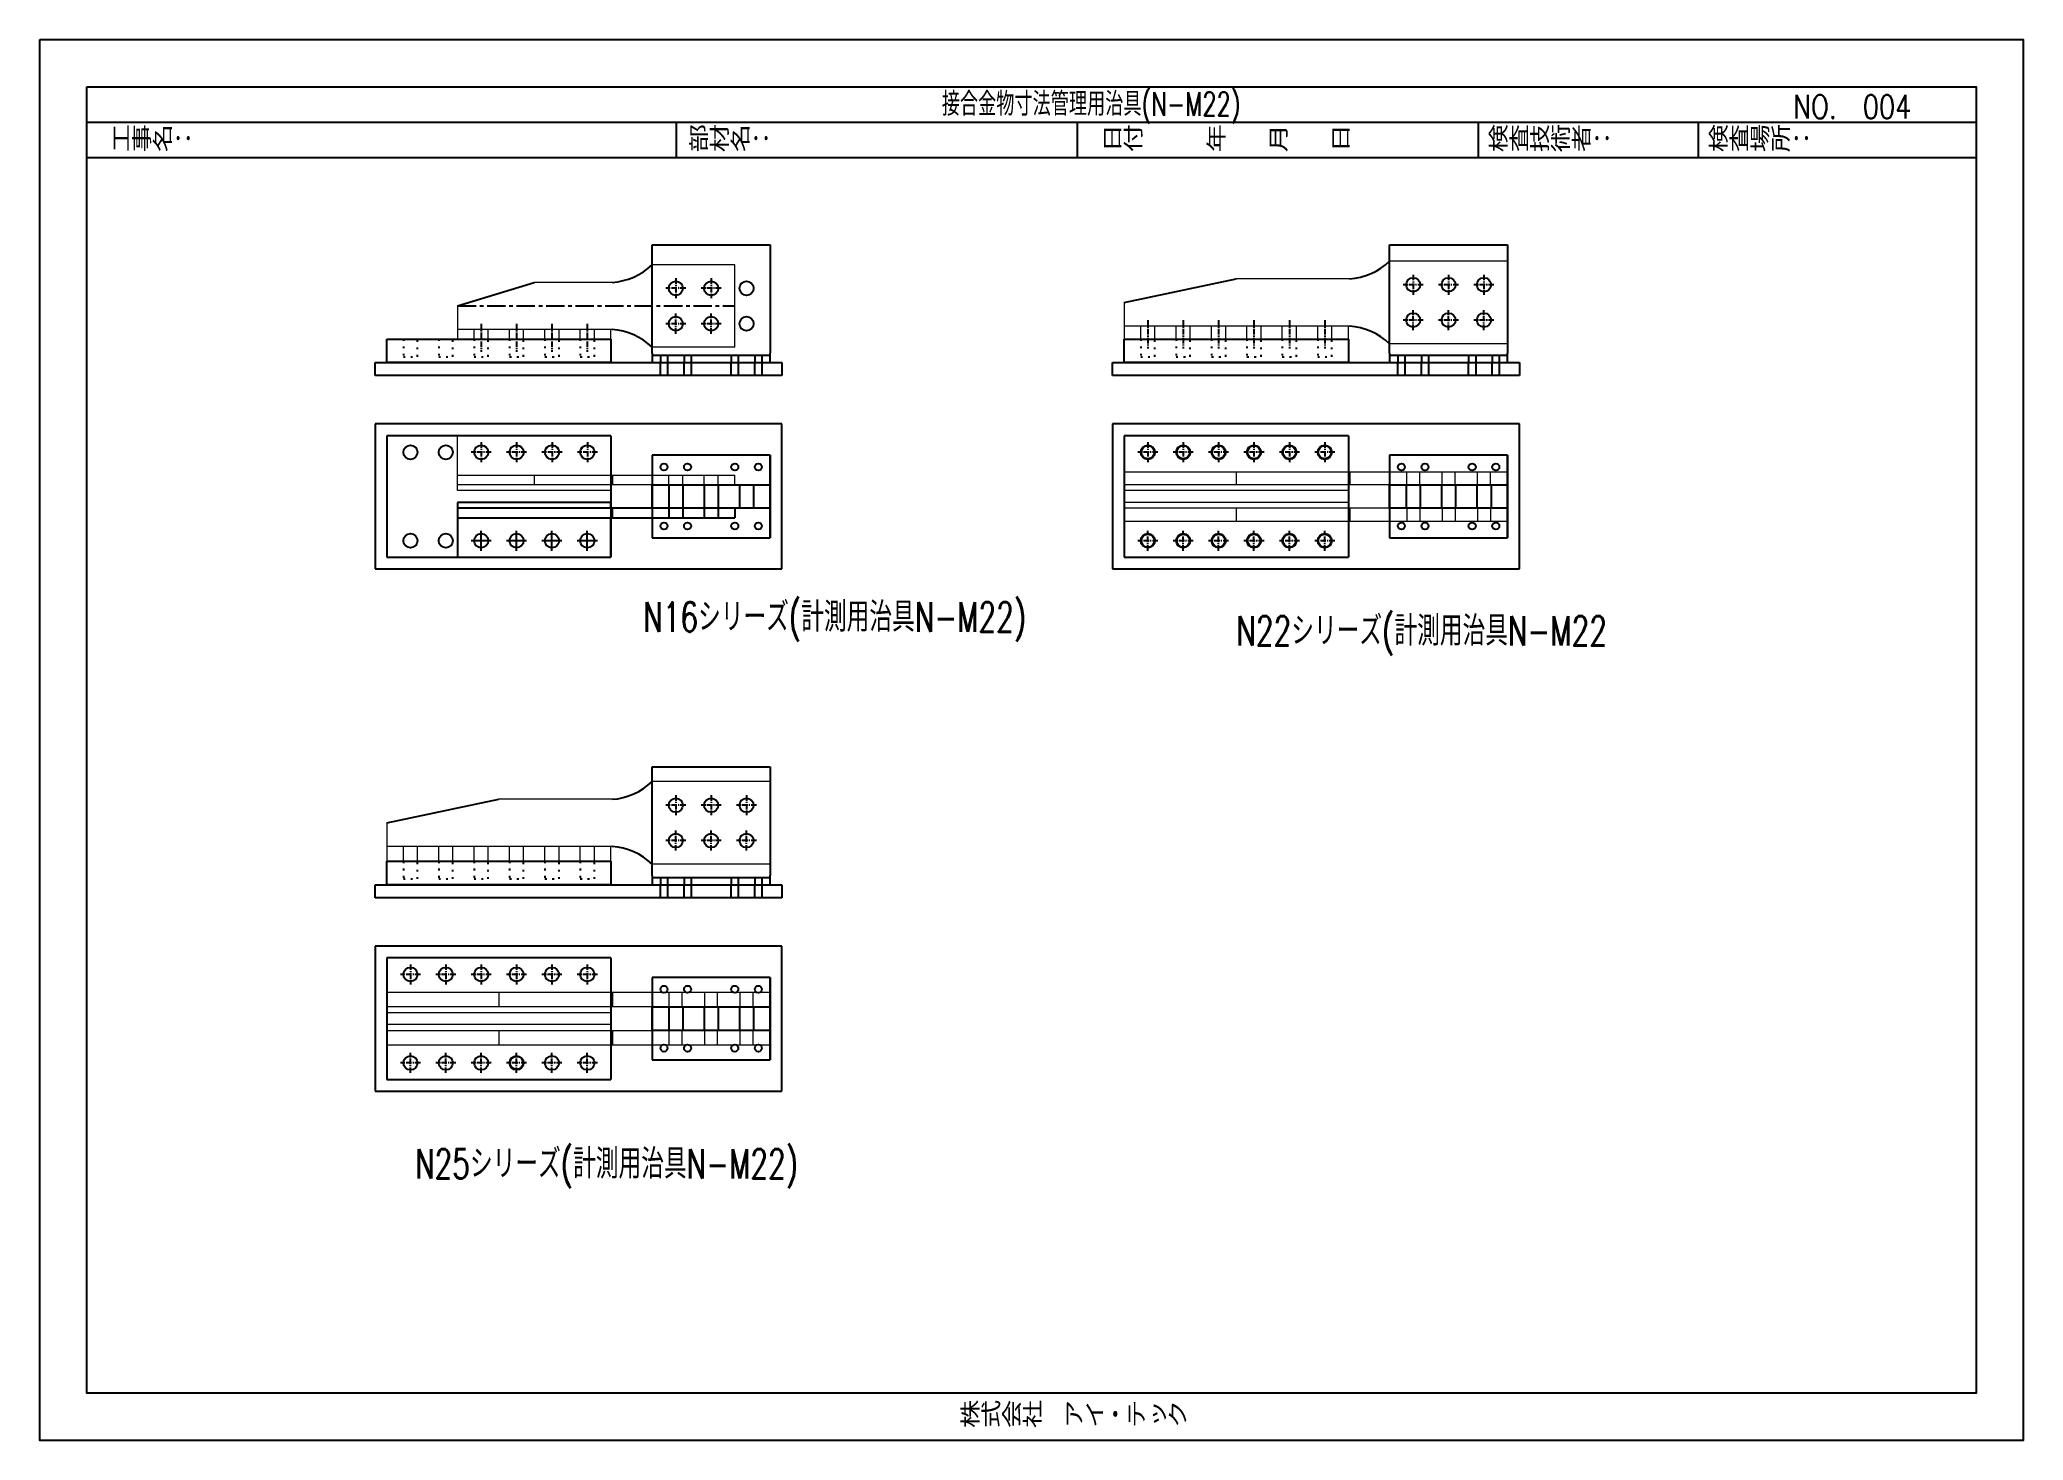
# Model space of a CAD drawing. Header units: millimetres. Extents: x 0 to 18796, y -11 to 7128.
# Drawn here: x 15432 to 18796, y 2376 to 4752 of the extents above; entities that cross this region are included whole.
import ezdxf

# ---------------------------------------------------------------- set-up
doc = ezdxf.new("R2010")
doc.units = ezdxf.units.MM
doc.header["$LTSCALE"] = 5
for name, pattern in [('ACAD_ISO03W100', [30, 12, -18]), ('CENTER1', [10, 6.25, -1.25, 1.25, -1.25]), ('DOT', [2.5, 0.625, -1.875]), ('JIS_08_50', [53, 50, -1.125, 0.75, -1.125])]:
    doc.linetypes.add(name, pattern=pattern)
doc.layers.get('0').update_dxf_attribs({"color": 255})
for name, color, linetype in [('01', 7, 'Continuous'), ('CENTER', 2, 'JIS_08_50'), ('LAYER6', 7, 'Continuous'), ('寸法', 4, 'Continuous'), ('溶接', 241, 'Continuous'), ('補助線', 7, 'ACAD_ISO03W100'), ('金物', 142, 'Continuous')]:
    doc.layers.add(name, color=color, linetype=linetype)
doc.styles.get("Standard").update_dxf_attribs({"font": 'simplex.shx', "width": 0.7, "height": 2.5, "bigfont": '@extfont2.shx'})
doc.styles.add('SUNPOU', font='simplex.shx', dxfattribs={"width": 0.7, "bigfont": 'extfont2.shx'})
doc.styles.add('SUNPOU2', font='simplex.shx', dxfattribs={"width": 0.7, "height": 50, "bigfont": 'extfont2.shx'})

msp = doc.modelspace()

# ---------------------------------------------------------------- texts
at = {"layer": '01', "linetype": 'Continuous', "style": 'SUNPOU2', "width": 0.7}
for s, p in [('N16シリーズ(計測用治具N-M22)', (16455.59, 3747.76)), ('N22シリーズ(計測用治具N-M22', (17461.555, 3724.218)), ('N25シリーズ(計測用治具N-M22)', (16068.722, 2820.168))]:
    msp.add_text(s, height=50, dxfattribs=at).set_placement(p)
at = {"layer": 'LAYER6', "color": 0, "linetype": 'Continuous', "lineweight": -3, "style": 'SUNPOU', "width": 0.7}
msp.add_text('接合金物寸法管理用治具(N-M22)', height=40, dxfattribs=at).set_placement((16961.829, 4622.926))
at = {"layer": 'LAYER6', "color": 0, "linetype": 'Continuous', "lineweight": -3, "width": 0.8}
for s, p in [('NO.  004', (18405.789, 4618.209)), ('工事名：', (15552.009, 4562.926)), ('部材名：', (16531.834, 4562.926)), ('日付\u3000\u3000\u3000年\u3000\u3000月\u3000\u3000日', (17233.219, 4562.926)), ('検査技術者：', (17887.744, 4562.926)), ('検査場所：', (18261.044, 4562.926)), ('株式会社\u3000アイ・テック', (16992.093, 2398.755)), ('株式会社\u3000アイ・テック', (16992.093, 2398.755))]:
    msp.add_text(s, height=40, dxfattribs=at).set_placement(p)

# ---------------------------------------------------------------- linework, layer by layer
at = {"linetype": 'Continuous', "lineweight": -3}
for p, q in [((15512, 4612), (18716, 4612)), ((16512, 4552), (16512, 4612)), ((17192, 4552), (17192, 4612)), ((17872, 4552), (17872, 4612)), ((18245.301, 4552), (18245.301, 4612)), ((15512, 4552), (18716, 4552))]:
    msp.add_line(p, q, dxfattribs=at)
for points in [[(15432, 4752), (18796, 4752), (18796, 2376), (15432, 2376)], [(15512, 4672), (18716, 4672), (18716, 2456), (15512, 2456)]]:
    msp.add_lwpolyline(points, close=True, dxfattribs=at)
at = {"layer": '01', "linetype": 'DOT'}
for p, q in [((16048.754, 4244.211), (16048.754, 4214.211)), ((16072.754, 4214.211), (16072.754, 4244.211)), ((16108.754, 4244.211), (16108.754, 4214.211)), ((16132.754, 4214.211), (16132.754, 4244.211)), ((16168.754, 4244.211), (16168.754, 4214.211)), ((16192.754, 4214.211), (16192.754, 4244.211)), ((16228.754, 4244.211), (16228.754, 4214.211)), ((16252.754, 4214.211), (16252.754, 4244.211)), ((16288.754, 4244.211), (16288.754, 4214.211)), ((16312.754, 4214.211), (16312.754, 4244.211)), ((16348.754, 4244.211), (16348.754, 4214.211)), ((16372.754, 4214.211), (16372.754, 4244.211)), ((17299.307, 4244.211), (17299.307, 4214.211)), ((17323.307, 4214.211), (17323.307, 4244.211)), ((17359.307, 4244.211), (17359.307, 4214.211)), ((17383.307, 4214.211), (17383.307, 4244.211)), ((17419.307, 4244.211), (17419.307, 4214.211)), ((17443.307, 4214.211), (17443.307, 4244.211)), ((17479.307, 4244.211), (17479.307, 4214.211)), ((17503.307, 4214.211), (17503.307, 4244.211)), ((17539.307, 4244.211), (17539.307, 4214.211)), ((17563.307, 4214.211), (17563.307, 4244.211)), ((17599.307, 4244.211), (17599.307, 4214.211)), ((17623.307, 4214.211), (17623.307, 4244.211)), ((16048.754, 4214.211), (16072.754, 4214.211)), ((16108.754, 4214.211), (16132.754, 4214.211)), ((16168.754, 4214.211), (16192.754, 4214.211)), ((16228.754, 4214.211), (16252.754, 4214.211)), ((16288.754, 4214.211), (16312.754, 4214.211)), ((16348.754, 4214.211), (16372.754, 4214.211)), ((17299.307, 4214.211), (17323.307, 4214.211)), ((17359.307, 4214.211), (17383.307, 4214.211)), ((17419.307, 4214.211), (17443.307, 4214.211)), ((17479.307, 4214.211), (17503.307, 4214.211)), ((17539.307, 4214.211), (17563.307, 4214.211)), ((17599.307, 4214.211), (17623.307, 4214.211)), ((16048.754, 3358.393), (16048.754, 3328.393)), ((16072.754, 3328.393), (16072.754, 3358.393)), ((16108.754, 3358.393), (16108.754, 3328.393)), ((16132.754, 3328.393), (16132.754, 3358.393)), ((16168.754, 3358.393), (16168.754, 3328.393)), ((16192.754, 3328.393), (16192.754, 3358.393)), ((16228.754, 3358.393), (16228.754, 3328.393)), ((16252.754, 3328.393), (16252.754, 3358.393)), ((16288.754, 3358.393), (16288.754, 3328.393)), ((16312.754, 3328.393), (16312.754, 3358.393)), ((16348.754, 3358.393), (16348.754, 3328.393)), ((16372.754, 3328.393), (16372.754, 3358.393)), ((16048.754, 3328.393), (16072.754, 3328.393)), ((16108.754, 3328.393), (16132.754, 3328.393)), ((16168.754, 3328.393), (16192.754, 3328.393)), ((16228.754, 3328.393), (16252.754, 3328.393)), ((16288.754, 3328.393), (16312.754, 3328.393)), ((16348.754, 3328.393), (16372.754, 3328.393))]:
    msp.add_line(p, q, dxfattribs=at)
at = {"layer": '01', "linetype": 'Continuous'}
for p, q in [((16484.754, 4216.211), (16484.754, 4204.211)), ((16496.754, 4216.211), (16496.754, 4204.211)), ((16524.754, 4216.211), (16524.754, 4204.211)), ((16536.754, 4216.211), (16536.754, 4204.211)), ((16604.754, 4216.211), (16604.754, 4204.211)), ((16616.754, 4216.211), (16616.754, 4204.211)), ((16644.754, 4216.211), (16644.754, 4204.211)), ((16656.754, 4216.211), (16656.754, 4204.211)), ((17735.307, 4216.211), (17735.307, 4204.211)), ((17747.307, 4216.211), (17747.307, 4204.211)), ((17775.307, 4216.211), (17775.307, 4204.211)), ((17787.307, 4216.211), (17787.307, 4204.211)), ((17855.307, 4216.211), (17855.307, 4204.211)), ((17867.307, 4216.211), (17867.307, 4204.211)), ((17895.307, 4216.211), (17895.307, 4204.211)), ((17907.307, 4216.211), (17907.307, 4204.211)), ((16484.754, 4182.211), (16484.754, 4204.211)), ((16496.754, 4204.211), (16496.754, 4182.211)), ((16524.754, 4182.211), (16524.754, 4204.211)), ((16536.754, 4204.211), (16536.754, 4182.211)), ((16604.754, 4182.211), (16604.754, 4204.211)), ((16616.754, 4204.211), (16616.754, 4182.211)), ((16644.754, 4182.211), (16644.754, 4204.211)), ((16656.754, 4204.211), (16656.754, 4182.211)), ((17735.307, 4182.211), (17735.307, 4204.211)), ((17747.307, 4204.211), (17747.307, 4182.211)), ((17775.307, 4182.211), (17775.307, 4204.211)), ((17787.307, 4204.211), (17787.307, 4182.211)), ((17855.307, 4182.211), (17855.307, 4204.211)), ((17867.307, 4204.211), (17867.307, 4182.211)), ((17895.307, 4182.211), (17895.307, 4204.211)), ((17907.307, 4204.211), (17907.307, 4182.211)), ((16498.754, 3997.076), (16498.754, 3957.076)), ((16522.754, 3997.076), (16522.754, 3957.076)), ((16558.754, 3997.076), (16558.754, 3957.076)), ((16582.754, 3997.076), (16582.754, 3957.076)), ((16618.754, 3997.076), (16618.754, 3957.076)), ((16642.754, 3997.076), (16642.754, 3957.076)), ((17749.307, 3997.076), (17749.307, 3957.076)), ((17773.307, 3997.076), (17773.307, 3957.076)), ((17809.307, 3997.076), (17809.307, 3957.076)), ((17833.307, 3997.076), (17833.307, 3957.076)), ((17869.307, 3997.076), (17869.307, 3957.076)), ((17893.307, 3997.076), (17893.307, 3957.076)), ((16484.754, 3330.393), (16484.754, 3318.393)), ((16496.754, 3330.393), (16496.754, 3318.393)), ((16524.754, 3330.393), (16524.754, 3318.393)), ((16536.754, 3330.393), (16536.754, 3318.393)), ((16604.754, 3330.393), (16604.754, 3318.393)), ((16616.754, 3330.393), (16616.754, 3318.393)), ((16644.754, 3330.393), (16644.754, 3318.393)), ((16656.754, 3330.393), (16656.754, 3318.393)), ((16484.754, 3296.393), (16484.754, 3318.393)), ((16496.754, 3318.393), (16496.754, 3296.393)), ((16524.754, 3296.393), (16524.754, 3318.393)), ((16536.754, 3318.393), (16536.754, 3296.393)), ((16604.754, 3296.393), (16604.754, 3318.393)), ((16616.754, 3318.393), (16616.754, 3296.393)), ((16644.754, 3296.393), (16644.754, 3318.393)), ((16656.754, 3318.393), (16656.754, 3296.393)), ((16498.754, 3111.258), (16498.754, 3071.258)), ((16522.754, 3111.258), (16522.754, 3071.258)), ((16558.754, 3111.258), (16558.754, 3071.258)), ((16582.754, 3111.258), (16582.754, 3071.258)), ((16618.754, 3111.258), (16618.754, 3071.258)), ((16642.754, 3111.258), (16642.754, 3071.258))]:
    msp.add_line(p, q, dxfattribs=at)
at = {"layer": 'CENTER', "color": 7, "linetype": 'CENTER1'}
msp.add_line((16140.754, 4300.211), (16610.754, 4300.211), dxfattribs=at)
at = {"layer": '寸法', "linetype": 'CENTER1', "ltscale": 0.3}
for p, q in [((16510.754, 4347.211), (16510.754, 4313.211)), ((16570.754, 4347.211), (16570.754, 4313.211)), ((16527.754, 4330.211), (16493.754, 4330.211)), ((16587.754, 4330.211), (16553.754, 4330.211)), ((16510.754, 4253.211), (16510.754, 4287.211)), ((16570.754, 4253.211), (16570.754, 4287.211)), ((16180.754, 4270.211), (16180.754, 4222.211)), ((16240.754, 4270.211), (16240.754, 4222.211)), ((16300.754, 4270.211), (16300.754, 4222.211)), ((16360.754, 4270.211), (16360.754, 4222.211)), ((16527.754, 4270.211), (16493.754, 4270.211)), ((16587.754, 4270.211), (16553.754, 4270.211)), ((16197.865, 4052.079), (16163.865, 4052.079)), ((16180.865, 4069.079), (16180.865, 4035.079)), ((16257.865, 4052.079), (16223.865, 4052.079)), ((16240.865, 4069.079), (16240.865, 4035.079)), ((16317.865, 4052.079), (16283.865, 4052.079)), ((16300.865, 4069.079), (16300.865, 4035.079)), ((16377.865, 4052.079), (16343.865, 4052.079)), ((16360.865, 4069.079), (16360.865, 4035.079)), ((16077.754, 3166.258), (16043.754, 3166.258)), ((16060.754, 3183.258), (16060.754, 3149.258)), ((16137.754, 3166.258), (16103.754, 3166.258)), ((16120.754, 3183.258), (16120.754, 3149.258)), ((16197.754, 3166.258), (16163.754, 3166.258)), ((16180.754, 3183.258), (16180.754, 3149.258)), ((16257.754, 3166.258), (16223.754, 3166.258)), ((16240.754, 3183.258), (16240.754, 3149.258)), ((16317.754, 3166.258), (16283.754, 3166.258)), ((16300.754, 3183.258), (16300.754, 3149.258)), ((16377.754, 3166.258), (16343.754, 3166.258)), ((16360.754, 3183.258), (16360.754, 3149.258)), ((16060.754, 2999.258), (16060.754, 3033.258)), ((16120.754, 2999.258), (16120.754, 3033.258)), ((16180.754, 2999.258), (16180.754, 3033.258)), ((16240.754, 2999.258), (16240.754, 3033.258)), ((16300.754, 2999.258), (16300.754, 3033.258)), ((16360.754, 2999.258), (16360.754, 3033.258)), ((16077.754, 3016.258), (16043.754, 3016.258)), ((16137.754, 3016.258), (16103.754, 3016.258)), ((16197.754, 3016.258), (16163.754, 3016.258)), ((16257.754, 3016.258), (16223.754, 3016.258)), ((16317.754, 3016.258), (16283.754, 3016.258)), ((16377.754, 3016.258), (16343.754, 3016.258))]:
    msp.add_line(p, q, dxfattribs=at)
at = {"layer": '溶接', "linetype": 'Continuous'}
for p, q in [((16470.754, 4220.211), (16470.754, 4404.211)), ((16470.754, 4404.211), (16670.754, 4404.211)), ((16670.754, 4404.211), (16670.754, 4220.211)), ((17721.307, 4220.211), (17721.307, 4404.211)), ((17721.307, 4404.211), (17921.307, 4404.211)), ((17921.307, 4404.211), (17921.307, 4220.211)), ((16020.754, 4204.211), (16020.754, 4244.211)), ((16020.754, 4244.211), (16400.754, 4244.211)), ((16400.754, 4244.211), (16400.754, 4204.211)), ((17271.307, 4204.211), (17271.307, 4244.211)), ((17271.307, 4244.211), (17651.307, 4244.211)), ((17651.307, 4244.211), (17651.307, 4204.211)), ((16470.754, 4220.211), (16470.754, 4204.211)), ((16670.754, 4216.211), (16470.754, 4216.211)), ((16670.754, 4204.211), (16670.754, 4220.211)), ((17721.307, 4220.211), (17721.307, 4204.211)), ((17921.307, 4216.211), (17721.307, 4216.211)), ((17921.307, 4204.211), (17921.307, 4220.211)), ((16000.754, 4204.211), (16690.754, 4204.211)), ((16000.754, 4182.211), (16000.754, 4204.211)), ((16690.754, 4182.211), (16000.754, 4182.211)), ((16400.754, 4204.211), (16020.754, 4204.211)), ((16470.754, 4204.211), (16670.754, 4204.211)), ((16690.754, 4204.211), (16690.754, 4182.211)), ((17251.307, 4204.211), (17941.307, 4204.211)), ((17251.307, 4182.211), (17251.307, 4204.211)), ((17941.307, 4182.211), (17251.307, 4182.211)), ((17651.307, 4204.211), (17271.307, 4204.211)), ((17721.307, 4204.211), (17921.307, 4204.211)), ((17941.307, 4204.211), (17941.307, 4182.211)), ((16690.754, 4100.076), (16000.754, 4100.076)), ((16000.754, 4100.076), (16000.754, 3854.076)), ((16020.754, 4080.076), (16020.754, 3874.076)), ((16400.754, 4080.076), (16020.754, 4080.076)), ((16400.754, 4080.076), (16400.754, 3874.076)), ((16690.754, 3854.076), (16690.754, 4100.076)), ((17941.307, 4100.076), (17251.307, 4100.076)), ((17251.307, 4100.076), (17251.307, 3854.076)), ((17271.307, 4080.076), (17271.307, 3874.076)), ((17651.307, 4080.076), (17271.307, 4080.076)), ((17651.307, 4080.076), (17651.307, 3874.076)), ((17941.307, 3854.076), (17941.307, 4100.076)), ((16470.754, 4047.076), (16470.754, 3907.076)), ((16670.754, 4047.076), (16470.754, 4047.076)), ((16470.754, 4047.076), (16470.754, 3907.076)), ((16670.754, 3907.076), (16670.754, 4047.076)), ((16670.754, 4047.076), (16670.754, 3907.076)), ((17721.307, 4047.076), (17721.307, 3907.076)), ((17921.307, 4047.076), (17721.307, 4047.076)), ((17721.307, 4047.076), (17721.307, 3907.076)), ((17921.307, 3907.076), (17921.307, 4047.076)), ((17921.307, 4047.076), (17921.307, 3907.076)), ((16470.754, 3907.076), (16670.754, 3907.076)), ((17721.307, 3907.076), (17921.307, 3907.076)), ((16020.754, 3874.076), (16400.754, 3874.076)), ((17271.307, 3874.076), (17651.307, 3874.076)), ((16000.754, 3854.076), (16690.754, 3854.076)), ((16000.754, 3854.076), (16690.754, 3854.076)), ((17251.307, 3854.076), (17941.307, 3854.076)), ((17251.307, 3854.076), (17941.307, 3854.076)), ((16470.754, 3334.393), (16470.754, 3518.393)), ((16470.754, 3518.393), (16670.754, 3518.393)), ((16670.754, 3518.393), (16670.754, 3334.393)), ((16020.754, 3318.393), (16020.754, 3358.393)), ((16020.754, 3358.393), (16400.754, 3358.393)), ((16400.754, 3358.393), (16400.754, 3318.393)), ((16470.754, 3334.393), (16470.754, 3318.393)), ((16670.754, 3330.393), (16470.754, 3330.393)), ((16670.754, 3318.393), (16670.754, 3334.393)), ((16000.754, 3318.393), (16690.754, 3318.393)), ((16000.754, 3296.393), (16000.754, 3318.393)), ((16400.754, 3318.393), (16020.754, 3318.393)), ((16470.754, 3318.393), (16670.754, 3318.393)), ((16690.754, 3318.393), (16690.754, 3296.393)), ((16690.754, 3296.393), (16000.754, 3296.393)), ((16690.754, 3214.258), (16000.754, 3214.258)), ((16000.754, 3214.258), (16000.754, 2968.258)), ((16690.754, 2968.258), (16690.754, 3214.258)), ((16020.754, 3194.258), (16020.754, 2988.258)), ((16400.754, 3194.258), (16020.754, 3194.258)), ((16400.754, 3194.258), (16400.754, 2988.258)), ((16470.754, 3161.258), (16470.754, 3021.258)), ((16670.754, 3161.258), (16470.754, 3161.258)), ((16470.754, 3161.258), (16470.754, 3021.258)), ((16670.754, 3021.258), (16670.754, 3161.258)), ((16670.754, 3161.258), (16670.754, 3021.258)), ((16470.754, 3021.258), (16670.754, 3021.258)), ((16000.754, 2968.258), (16690.754, 2968.258)), ((16000.754, 2968.258), (16690.754, 2968.258)), ((16020.754, 2988.258), (16400.754, 2988.258))]:
    msp.add_line(p, q, dxfattribs=at)
for points in [[(16470.754, 3957.076), (16470.754, 3997.076), (16670.754, 3997.076), (16670.754, 3957.076)], [(17721.307, 3957.076), (17721.307, 3997.076), (17921.307, 3997.076), (17921.307, 3957.076)], [(16470.754, 3071.258), (16470.754, 3111.258), (16670.754, 3111.258), (16670.754, 3071.258)]]:
    msp.add_lwpolyline(points, close=True, dxfattribs=at)
for centre, radius in [((16510.754, 4330.211), 12), ((16570.754, 4330.211), 12), ((16630.754, 4330.211), 12), ((17761.307, 4336.211), 12), ((17821.307, 4336.211), 12), ((17881.307, 4336.211), 12), ((16510.754, 4270.211), 12), ((16570.754, 4270.211), 12), ((16630.754, 4270.211), 12), ((17761.307, 4276.211), 12), ((17821.307, 4276.211), 12), ((17881.307, 4276.211), 12), ((16060.754, 4052.076), 12), ((16060.754, 4052.076), 12), ((16120.754, 4052.076), 12), ((16180.754, 4052.076), 12), ((16240.754, 4052.076), 12), ((16300.754, 4052.076), 12), ((16360.754, 4052.076), 12), ((17311.307, 4052.076), 12), ((17311.307, 4052.076), 12), ((17371.307, 4052.076), 12), ((17431.307, 4052.076), 12), ((17491.307, 4052.076), 12), ((17551.307, 4052.076), 12), ((17611.307, 4052.076), 12), ((16490.754, 4027.076), 6), ((16490.754, 4027.076), 6), ((16530.754, 4027.076), 6), ((16530.754, 4027.076), 6), ((16610.754, 4027.076), 6), ((16610.754, 4027.076), 6), ((16650.754, 4027.076), 6), ((16650.754, 4027.076), 6), ((17741.307, 4027.076), 6), ((17741.307, 4027.076), 6), ((17781.307, 4027.076), 6), ((17781.307, 4027.076), 6), ((17861.307, 4027.076), 6), ((17861.307, 4027.076), 6), ((17901.307, 4027.076), 6), ((17901.307, 4027.076), 6), ((16060.754, 3902.076), 12), ((16060.754, 3902.076), 12), ((16120.754, 3902.076), 12), ((16180.754, 3902.076), 12), ((16240.754, 3902.076), 12), ((16300.754, 3902.076), 12), ((16360.754, 3902.076), 12), ((16490.754, 3927.076), 6), ((16490.754, 3927.076), 6), ((16530.754, 3927.076), 6), ((16530.754, 3927.076), 6), ((16610.754, 3927.076), 6), ((16610.754, 3927.076), 6), ((16650.754, 3927.076), 6), ((16650.754, 3927.076), 6), ((17311.307, 3902.076), 12), ((17311.307, 3902.076), 12), ((17371.307, 3902.076), 12), ((17431.307, 3902.076), 12), ((17491.307, 3902.076), 12), ((17551.307, 3902.076), 12), ((17611.307, 3902.076), 12), ((17741.307, 3927.076), 6), ((17741.307, 3927.076), 6), ((17781.307, 3927.076), 6), ((17781.307, 3927.076), 6), ((17861.307, 3927.076), 6), ((17861.307, 3927.076), 6), ((17901.307, 3927.076), 6), ((17901.307, 3927.076), 6), ((16510.754, 3453.393), 12), ((16570.754, 3453.393), 12), ((16630.754, 3453.393), 12), ((16510.754, 3393.393), 12), ((16570.754, 3393.393), 12), ((16630.754, 3393.393), 12), ((16060.754, 3166.258), 12), ((16060.754, 3166.258), 12), ((16120.754, 3166.258), 12), ((16180.754, 3166.258), 12), ((16240.754, 3166.258), 12), ((16300.754, 3166.258), 12), ((16360.754, 3166.258), 12), ((16490.754, 3141.258), 6), ((16490.754, 3141.258), 6), ((16530.754, 3141.258), 6), ((16530.754, 3141.258), 6), ((16610.754, 3141.258), 6), ((16610.754, 3141.258), 6), ((16650.754, 3141.258), 6), ((16650.754, 3141.258), 6), ((16060.754, 3016.258), 12), ((16060.754, 3016.258), 12), ((16120.754, 3016.258), 12), ((16180.754, 3016.258), 12), ((16240.754, 3016.258), 12), ((16300.754, 3016.258), 12), ((16360.754, 3016.258), 12), ((16490.754, 3041.258), 6), ((16490.754, 3041.258), 6), ((16530.754, 3041.258), 6), ((16530.754, 3041.258), 6), ((16610.754, 3041.258), 6), ((16610.754, 3041.258), 6), ((16650.754, 3041.258), 6), ((16650.754, 3041.258), 6)]:
    msp.add_circle(centre, radius, dxfattribs=at)
at = {"layer": '補助線', "lineweight": 18}
for p, q in [((16140.754, 4260.211), (16140.754, 4244.211)), ((16168.754, 4244.211), (16168.754, 4260.211)), ((16192.754, 4244.211), (16192.754, 4260.211)), ((16228.754, 4244.211), (16228.754, 4260.211)), ((16252.754, 4244.211), (16252.754, 4260.211)), ((16288.754, 4244.211), (16288.754, 4260.211)), ((16312.754, 4244.211), (16312.754, 4260.211)), ((16348.754, 4244.211), (16348.754, 4260.211)), ((16372.754, 4244.211), (16372.754, 4260.211)), ((16498.754, 3997.076), (16498.754, 4013.076)), ((16522.754, 3997.076), (16522.754, 4013.076)), ((16558.754, 3997.076), (16558.754, 4013.076)), ((16582.754, 3997.076), (16582.754, 4013.076)), ((16498.754, 3957.076), (16498.754, 3941.076)), ((16522.754, 3957.076), (16522.754, 3941.076)), ((16558.754, 3957.076), (16558.754, 3941.076)), ((16582.754, 3957.076), (16582.754, 3941.076)), ((16499.754, 3111.258), (16499.754, 3136.258)), ((16521.754, 3111.258), (16521.754, 3136.258)), ((16559.754, 3111.258), (16559.754, 3136.258)), ((16581.754, 3111.258), (16581.754, 3136.258)), ((16619.754, 3111.258), (16619.754, 3136.258)), ((16641.754, 3111.258), (16641.754, 3136.258)), ((16499.754, 3046.258), (16499.754, 3071.258)), ((16521.754, 3046.258), (16521.754, 3071.258)), ((16559.754, 3046.258), (16559.754, 3071.258)), ((16581.754, 3046.258), (16581.754, 3071.258)), ((16619.754, 3046.258), (16619.754, 3071.258)), ((16641.754, 3046.258), (16641.754, 3071.258))]:
    msp.add_line(p, q, dxfattribs=at)
at = {"layer": '金物', "lineweight": 18}
for p, q in [((17921.307, 4376.211), (17721.307, 4376.211)), ((17921.307, 4236.211), (17921.307, 4376.211)), ((16402.754, 4340.211), (16270.754, 4340.211)), ((16610.754, 4370.211), (16470.754, 4370.211)), ((16610.754, 4230.211), (16610.754, 4370.211)), ((17653.307, 4346.211), (17461.307, 4346.211)), ((17271.307, 4306.211), (17271.307, 4266.211)), ((16140.754, 4300.211), (16140.754, 4260.211)), ((16402.754, 4260.211), (16140.754, 4260.211)), ((16140.754, 4244.211), (16400.754, 4244.211)), ((16400.754, 4244.211), (16400.754, 4260.211)), ((17271.307, 4266.211), (17271.307, 4244.211)), ((17653.307, 4266.211), (17271.307, 4266.211)), ((17271.307, 4244.211), (17651.307, 4244.211)), ((17299.307, 4244.211), (17299.307, 4266.211)), ((17323.307, 4244.211), (17323.307, 4266.211)), ((17359.307, 4244.211), (17359.307, 4266.211)), ((17383.307, 4244.211), (17383.307, 4266.211)), ((17419.307, 4244.211), (17419.307, 4266.211)), ((17443.307, 4244.211), (17443.307, 4266.211)), ((17479.307, 4244.211), (17479.307, 4266.211)), ((17503.307, 4244.211), (17503.307, 4266.211)), ((17539.307, 4244.211), (17539.307, 4266.211)), ((17563.307, 4244.211), (17563.307, 4266.211)), ((17599.307, 4244.211), (17599.307, 4266.211)), ((17623.307, 4244.211), (17623.307, 4266.211)), ((17651.307, 4244.211), (17651.307, 4266.211)), ((16610.754, 4230.211), (16470.754, 4230.211)), ((17921.307, 4236.211), (17721.307, 4236.211)), ((16020.754, 3987.076), (16020.754, 4080.076)), ((16020.754, 4080.076), (16400.754, 4080.076)), ((16140.754, 3987.076), (16140.754, 4080.076)), ((16140.754, 4080.076), (16400.754, 4080.076)), ((16400.754, 4080.076), (16400.754, 4016.076)), ((16400.754, 4080.076), (16400.754, 4013.076)), ((17271.307, 3987.076), (17271.307, 4080.076)), ((17271.307, 4080.076), (17651.307, 4080.076)), ((17271.307, 3987.076), (17271.307, 4080.076)), ((17271.307, 4080.076), (17651.307, 4080.076)), ((17651.307, 4080.076), (17651.307, 4019.076)), ((17651.307, 4080.076), (17651.307, 4016.076)), ((16140.754, 4013.076), (16610.754, 4013.076)), ((16270.754, 4013.076), (16270.754, 3997.076)), ((16470.754, 3997.076), (16470.754, 4013.076)), ((16610.754, 3997.076), (16610.754, 4013.076)), ((17271.307, 4019.076), (17921.307, 4019.076)), ((17461.307, 4019.076), (17461.307, 3997.076)), ((17721.307, 3997.076), (17721.307, 4019.076)), ((17750.307, 3997.076), (17750.307, 4019.076)), ((17772.307, 3997.076), (17772.307, 4019.076)), ((17810.307, 3997.076), (17810.307, 4019.076)), ((17832.307, 3997.076), (17832.307, 4019.076)), ((17870.307, 3997.076), (17870.307, 4019.076)), ((17892.307, 3997.076), (17892.307, 4019.076)), ((17921.307, 3997.076), (17921.307, 4019.076)), ((16610.754, 3997.076), (16140.754, 3997.076)), ((16400.754, 3987.076), (16140.754, 3987.076)), ((16400.754, 3997.076), (16400.754, 3987.076)), ((16400.754, 3997.076), (16400.754, 3987.076)), ((17921.307, 3997.076), (17271.307, 3997.076)), ((17651.307, 3987.076), (17271.307, 3987.076)), ((17651.307, 3997.076), (17651.307, 3987.076)), ((17651.307, 3997.076), (17651.307, 3987.076)), ((16020.754, 3967.076), (16020.754, 3874.076)), ((16400.754, 3957.076), (16400.754, 3967.076)), ((16400.754, 3874.076), (16400.754, 3938.076)), ((16470.754, 3957.076), (16470.754, 3941.076)), ((16610.754, 3957.076), (16610.754, 3941.076)), ((17271.307, 3967.076), (17271.307, 3874.076)), ((17651.307, 3967.076), (17271.307, 3967.076)), ((17271.307, 3967.076), (17271.307, 3874.076)), ((17921.307, 3957.076), (17271.307, 3957.076)), ((17461.307, 3957.076), (17461.307, 3935.076)), ((17651.307, 3957.076), (17651.307, 3967.076)), ((17651.307, 3957.076), (17651.307, 3967.076)), ((17651.307, 3874.076), (17651.307, 3938.076)), ((17721.307, 3957.076), (17721.307, 3935.076)), ((17750.307, 3957.076), (17750.307, 3935.076)), ((17772.307, 3957.076), (17772.307, 3935.076)), ((17810.307, 3957.076), (17810.307, 3935.076)), ((17832.307, 3957.076), (17832.307, 3935.076)), ((17870.307, 3957.076), (17870.307, 3935.076)), ((17892.307, 3957.076), (17892.307, 3935.076)), ((17921.307, 3957.076), (17921.307, 3935.076)), ((17271.307, 3935.076), (17921.307, 3935.076)), ((17651.307, 3874.076), (17651.307, 3935.076)), ((16020.754, 3874.076), (16400.754, 3874.076)), ((17271.307, 3874.076), (17651.307, 3874.076)), ((17271.307, 3874.076), (17651.307, 3874.076)), ((16670.754, 3493.393), (16470.754, 3493.393)), ((16670.754, 3353.393), (16670.754, 3493.393)), ((16402.754, 3463.393), (16210.754, 3463.393)), ((16020.754, 3423.393), (16020.754, 3383.393)), ((16020.754, 3383.393), (16020.754, 3358.393)), ((16402.754, 3383.393), (16020.754, 3383.393)), ((16048.754, 3358.393), (16048.754, 3383.393)), ((16072.754, 3358.393), (16072.754, 3383.393)), ((16108.754, 3358.393), (16108.754, 3383.393)), ((16132.754, 3358.393), (16132.754, 3383.393)), ((16168.754, 3358.393), (16168.754, 3383.393)), ((16192.754, 3358.393), (16192.754, 3383.393)), ((16228.754, 3358.393), (16228.754, 3383.393)), ((16252.754, 3358.393), (16252.754, 3383.393)), ((16288.754, 3358.393), (16288.754, 3383.393)), ((16312.754, 3358.393), (16312.754, 3383.393)), ((16348.754, 3358.393), (16348.754, 3383.393)), ((16372.754, 3358.393), (16372.754, 3383.393)), ((16400.754, 3358.393), (16400.754, 3383.393)), ((16020.754, 3358.393), (16400.754, 3358.393)), ((16670.754, 3353.393), (16470.754, 3353.393)), ((16020.754, 3101.258), (16020.754, 3194.258)), ((16020.754, 3194.258), (16400.754, 3194.258)), ((16020.754, 3101.258), (16020.754, 3194.258)), ((16020.754, 3194.258), (16400.754, 3194.258)), ((16400.754, 3194.258), (16400.754, 3130.258)), ((16400.754, 3194.258), (16400.754, 3136.258)), ((16020.754, 3136.258), (16670.754, 3136.258)), ((16210.754, 3136.258), (16210.754, 3111.258)), ((16470.754, 3111.258), (16470.754, 3136.258)), ((16670.754, 3111.258), (16670.754, 3136.258)), ((16670.754, 3111.258), (16020.754, 3111.258)), ((16400.754, 3101.258), (16020.754, 3101.258)), ((16400.754, 3111.258), (16400.754, 3101.258)), ((16400.754, 3111.258), (16400.754, 3101.258)), ((16020.754, 3081.258), (16020.754, 2988.258)), ((16020.754, 3081.258), (16020.754, 2988.258)), ((16400.754, 3081.258), (16020.754, 3081.258)), ((16020.754, 3071.258), (16670.754, 3071.258)), ((16210.754, 3071.258), (16210.754, 3046.258)), ((16400.754, 3071.258), (16400.754, 3081.258)), ((16400.754, 3071.258), (16400.754, 3081.258)), ((16470.754, 3046.258), (16470.754, 3071.258)), ((16670.754, 3046.258), (16670.754, 3071.258)), ((16670.754, 3046.258), (16020.754, 3046.258)), ((16400.754, 2988.258), (16400.754, 3052.258)), ((16400.754, 2988.258), (16400.754, 3046.258)), ((16020.754, 2988.258), (16400.754, 2988.258)), ((16020.754, 2988.258), (16400.754, 2988.258))]:
    msp.add_line(p, q, dxfattribs=at)
at = {"layer": '金物'}
for p, q in [((16140.754, 4300.211), (16270.754, 4340.211)), ((17271.307, 4306.211), (17461.307, 4346.211)), ((16140.754, 3967.076), (16140.754, 3874.076)), ((16400.754, 3967.076), (16140.754, 3967.076)), ((16610.754, 3957.076), (16140.754, 3957.076)), ((16140.754, 3941.076), (16610.754, 3941.076)), ((16400.754, 3957.076), (16400.754, 3967.076)), ((16400.754, 3874.076), (16400.754, 3941.076)), ((16470.754, 3957.076), (16470.754, 3941.076)), ((16498.754, 3957.076), (16498.754, 3941.076)), ((16522.754, 3957.076), (16522.754, 3941.076)), ((16558.754, 3957.076), (16558.754, 3941.076)), ((16582.754, 3957.076), (16582.754, 3941.076)), ((16610.754, 3957.076), (16610.754, 3941.076)), ((16180.754, 3885.076), (16180.754, 3919.076)), ((16240.754, 3885.076), (16240.754, 3919.076)), ((16300.754, 3885.076), (16300.754, 3919.076)), ((16360.754, 3885.076), (16360.754, 3919.076)), ((16140.754, 3874.076), (16400.754, 3874.076)), ((16197.754, 3902.076), (16163.754, 3902.076)), ((16257.754, 3902.076), (16223.754, 3902.076)), ((16317.754, 3902.076), (16283.754, 3902.076)), ((16377.754, 3902.076), (16343.754, 3902.076)), ((16020.754, 3423.393), (16210.754, 3463.393))]:
    msp.add_line(p, q, dxfattribs=at)
at = {"layer": '金物', "linetype": 'CENTER1', "ltscale": 0.3}
for p, q in [((17761.307, 4353.211), (17761.307, 4319.211)), ((17821.307, 4353.211), (17821.307, 4319.211)), ((17881.307, 4353.211), (17881.307, 4319.211)), ((17778.307, 4336.211), (17744.307, 4336.211)), ((17838.307, 4336.211), (17804.307, 4336.211)), ((17898.307, 4336.211), (17864.307, 4336.211)), ((17311.307, 4276.211), (17311.307, 4228.211)), ((17371.307, 4276.211), (17371.307, 4228.211)), ((17431.307, 4276.211), (17431.307, 4228.211)), ((17491.307, 4276.211), (17491.307, 4228.211)), ((17551.307, 4276.211), (17551.307, 4228.211)), ((17611.307, 4276.211), (17611.307, 4228.211)), ((17778.307, 4276.211), (17744.307, 4276.211)), ((17761.307, 4259.211), (17761.307, 4293.211)), ((17838.307, 4276.211), (17804.307, 4276.211)), ((17821.307, 4259.211), (17821.307, 4293.211)), ((17898.307, 4276.211), (17864.307, 4276.211)), ((17881.307, 4259.211), (17881.307, 4293.211)), ((17328.307, 4052.076), (17294.307, 4052.076)), ((17311.307, 4069.076), (17311.307, 4035.076)), ((17388.307, 4052.076), (17354.307, 4052.076)), ((17371.307, 4069.076), (17371.307, 4035.076)), ((17448.307, 4052.076), (17414.307, 4052.076)), ((17431.307, 4069.076), (17431.307, 4035.076)), ((17508.307, 4052.076), (17474.307, 4052.076)), ((17491.307, 4069.076), (17491.307, 4035.076)), ((17568.307, 4052.076), (17534.307, 4052.076)), ((17551.307, 4069.076), (17551.307, 4035.076)), ((17628.307, 4052.076), (17594.307, 4052.076)), ((17611.307, 4069.076), (17611.307, 4035.076)), ((17311.307, 3885.076), (17311.307, 3919.076)), ((17371.307, 3885.076), (17371.307, 3919.076)), ((17431.307, 3885.076), (17431.307, 3919.076)), ((17491.307, 3885.076), (17491.307, 3919.076)), ((17551.307, 3885.076), (17551.307, 3919.076)), ((17611.307, 3885.076), (17611.307, 3919.076)), ((17328.307, 3902.076), (17294.307, 3902.076)), ((17388.307, 3902.076), (17354.307, 3902.076)), ((17448.307, 3902.076), (17414.307, 3902.076)), ((17508.307, 3902.076), (17474.307, 3902.076)), ((17568.307, 3902.076), (17534.307, 3902.076)), ((17628.307, 3902.076), (17594.307, 3902.076)), ((16510.754, 3470.393), (16510.754, 3436.393)), ((16570.754, 3470.393), (16570.754, 3436.393)), ((16630.754, 3470.393), (16630.754, 3436.393)), ((16527.754, 3453.393), (16493.754, 3453.393)), ((16587.754, 3453.393), (16553.754, 3453.393)), ((16647.754, 3453.393), (16613.754, 3453.393)), ((16510.754, 3376.393), (16510.754, 3410.393)), ((16570.754, 3376.393), (16570.754, 3410.393)), ((16630.754, 3376.393), (16630.754, 3410.393)), ((16527.754, 3393.393), (16493.754, 3393.393)), ((16587.754, 3393.393), (16553.754, 3393.393)), ((16647.754, 3393.393), (16613.754, 3393.393))]:
    msp.add_line(p, q, dxfattribs=at)
at = {"layer": '金物', "ltscale": 2}
for p, q in [((16402.754, 4013.076), (16402.754, 3997.076)), ((17653.307, 4019.076), (17653.307, 3997.076)), ((17653.307, 3957.076), (17653.307, 3935.076)), ((16402.754, 3136.258), (16402.754, 3111.258)), ((16402.754, 3071.258), (16402.754, 3046.258))]:
    msp.add_line(p, q, dxfattribs=at)
at = {"layer": '金物', "ltscale": 4}
msp.add_line((16402.754, 3957.076), (16402.754, 3941.076), dxfattribs=at)
at = {"layer": '金物', "ltscale": 2.5}
for centre, radius in [((16510.754, 4330.211), 12), ((16570.754, 4330.211), 12), ((16510.754, 4270.211), 12), ((16570.754, 4270.211), 12), ((16180.865, 4052.079), 12), ((16240.865, 4052.079), 12), ((16300.865, 4052.079), 12), ((16360.865, 4052.079), 12), ((17311.307, 4052.076), 11), ((17371.307, 4052.076), 11), ((17431.307, 4052.076), 11), ((17491.307, 4052.076), 11), ((17551.307, 4052.076), 11), ((17611.307, 4052.076), 11), ((17311.307, 3902.076), 11), ((17371.307, 3902.076), 11), ((17431.307, 3902.076), 11), ((17491.307, 3902.076), 11), ((17551.307, 3902.076), 11), ((17611.307, 3902.076), 11), ((16510.754, 3453.393), 12), ((16570.754, 3453.393), 12), ((16630.754, 3453.393), 12), ((16510.754, 3393.393), 12), ((16570.754, 3393.393), 12), ((16630.754, 3393.393), 12), ((16240.754, 3016.258), 11)]:
    msp.add_circle(centre, radius, dxfattribs=at)
at = {"layer": '金物', "linetype": 'Continuous'}
for centre in [(17761.307, 4336.211), (17821.307, 4336.211), (17881.307, 4336.211), (17761.307, 4276.211), (17821.307, 4276.211), (17881.307, 4276.211)]:
    msp.add_circle(centre, 12, dxfattribs=at)
at = {"layer": '金物'}
for centre in [(16180.754, 3902.076), (16240.754, 3902.076), (16300.754, 3902.076), (16360.754, 3902.076)]:
    msp.add_circle(centre, 12, dxfattribs=at)
at = {"layer": '金物', "ltscale": 2}
for centre, start, end in [((17645.517, 4455.935), 274.060941, 313.550946), ((16394.964, 4449.935), 274.060941, 313.550946), ((16394.964, 4150.488), 46.449054, 85.939059), ((17645.517, 4156.488), 46.449054, 85.939059), ((16394.964, 3573.117), 274.060941, 313.550946), ((16394.964, 3273.669), 46.449054, 85.939059)]:
    msp.add_arc(centre, 110, start, end, dxfattribs=at)

msp.set_redraw_order([(e.dxf.handle, doc.entitydb.next_handle()) for e in msp.query("TEXT MTEXT ATTDEF DIMENSION ARC_DIMENSION")])  # texts and dimensions are drawn at this point

doc.saveas('drawing.dxf')
